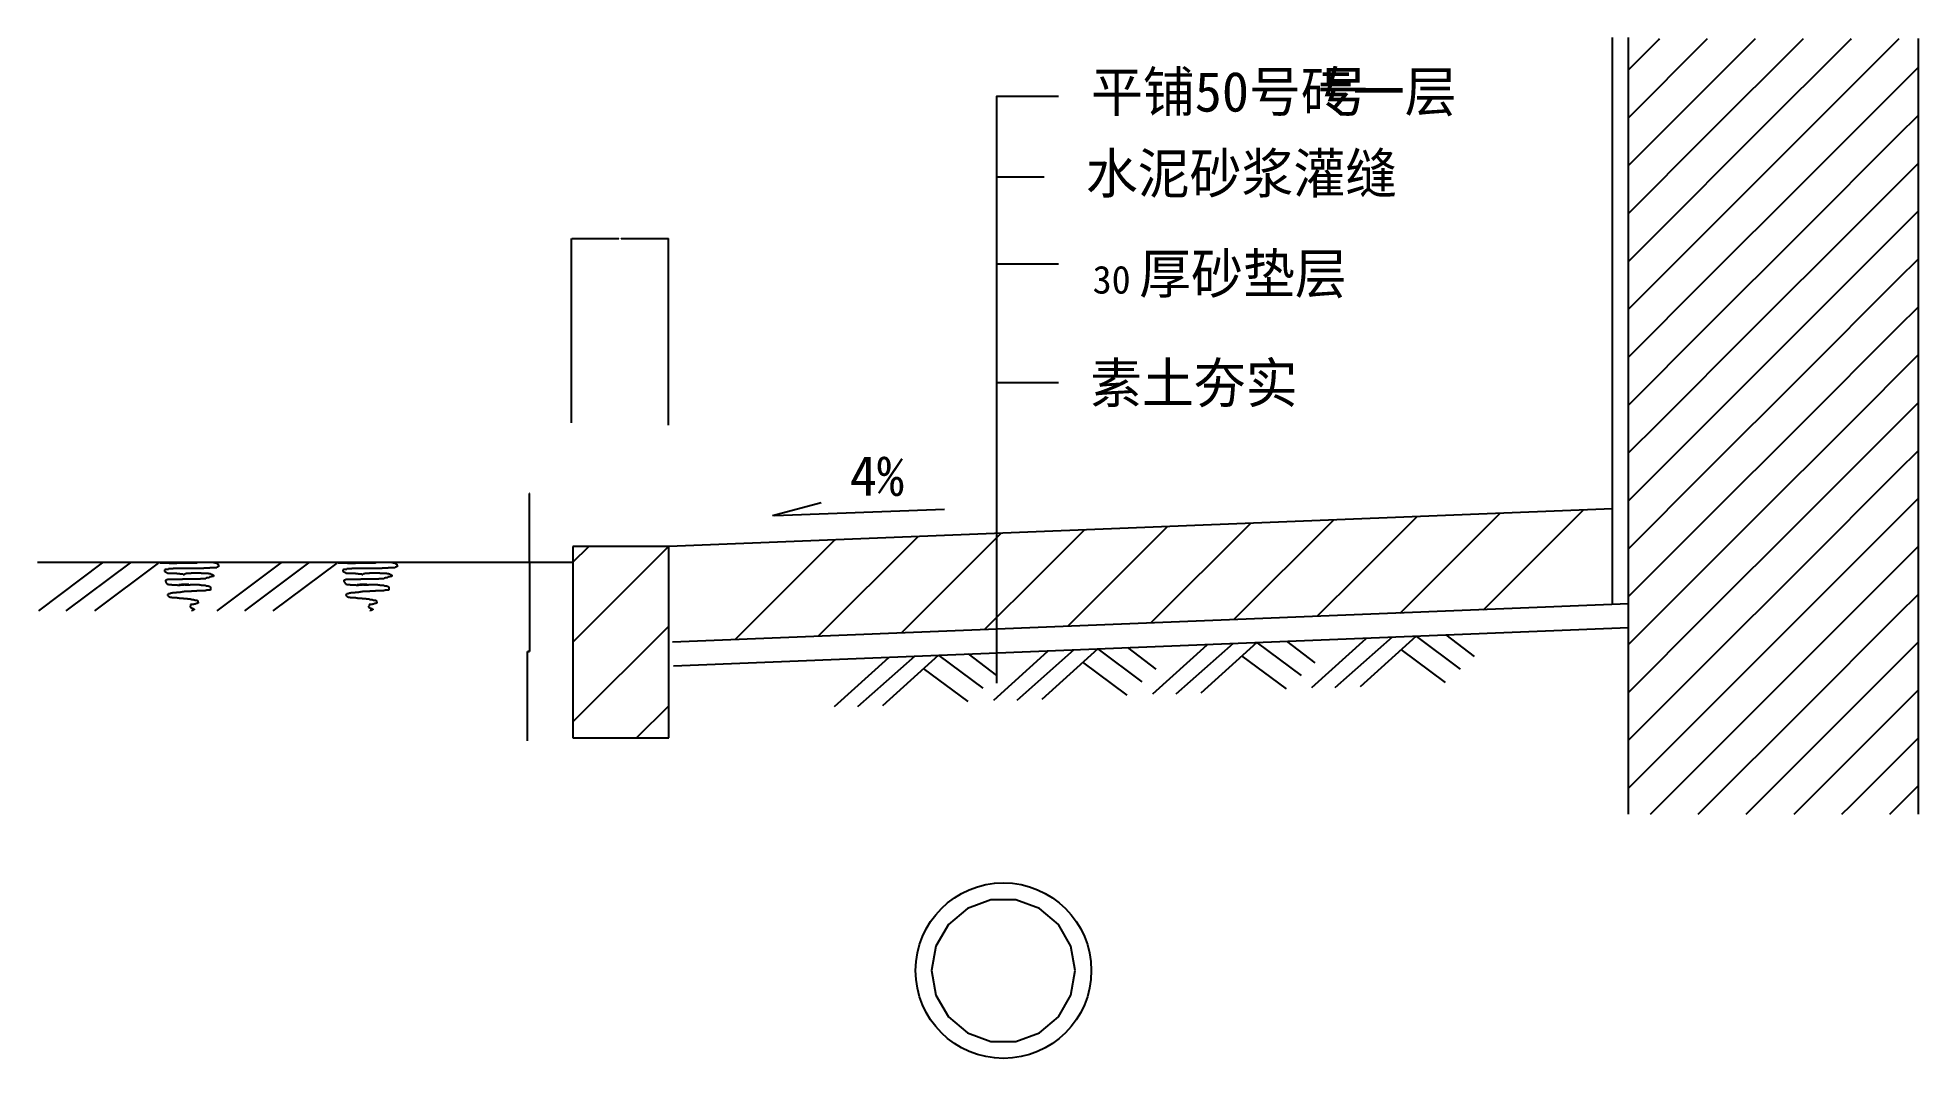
# Model space of a CAD drawing. Header units: metres. Extents: x 5226 to 7582, y 12202 to 13481.
import ezdxf

# ---------------------------------------------------------------- set-up
doc = ezdxf.new("R2010")
doc.units = ezdxf.units.M
doc.layers.add('ZZ-4', color=3, linetype='Continuous')
doc.layers.add('ZZ-5', color=7, linetype='Continuous')
doc.dimstyles.get("Standard").update_dxf_attribs({"dimtxt": 2.5, "dimasz": 2.5, "dimexe": 1.25, "dimexo": 0.625, "dimtad": 1, "dimcen": 2.5, "dimazin": 3, "dimtfac": 1, "dimtmove": 0, "dimatfit": 3})

msp = doc.modelspace()

# ---------------------------------------------------------------- texts
at = {"layer": 'ZZ-5'}
for s, height, p in [('平铺50号砖一层', 50, (6545.43, 13387.8)), ('号', 50, (6828.87, 13387.8)), ('水泥砂浆灌缝', 50, (6539.02, 13285.42)), ('厚砂垫层', 50, (6605.88, 13159.79)), ('30', 35, (6547.59, 13159.79)), ('素土夯实', 50, (6544.4, 13022.76)), ('4%', 50, (6243.29, 12906.51))]:
    msp.add_text(s, height=height, dxfattribs=at).set_placement(p)

# ---------------------------------------------------------------- blocks, each defined once
blk = doc.blocks.new('X1')
for p, q in [((1851.99, 251.99), (1977.09, 377.09)), ((1956.16, 256.16), (2081.26, 381.26)), ((1400, 300), (1456.26, 356.26)), ((1435.33, 235.33), (1560.43, 360.43)), ((1539.49, 239.49), (1664.59, 364.59)), ((1643.66, 243.66), (1768.76, 368.76)), ((1800, 300), (1872.93, 372.93)), ((1018.66, 218.66), (1143.76, 343.76)), ((1122.83, 222.83), (1247.93, 347.93)), ((1226.99, 226.99), (1352.09, 352.09)), ((1331.16, 231.16), (1400, 300)), ((1400, 300), (1400, 300)), ((1747.83, 247.83), (1800, 300)), ((1800, 300), (1800, 300))]:
    blk.add_line(p, q)
blk = doc.blocks.new('BL_6211')
for p, q in [((0, -586.26), (586.44, 0)), ((243.31, -598.73), (860.94, 6.24)), ((505.33, -598.73), (1110.49, 6.24)), ((1110.49, 0), (1554.45, -432.3)), ((1416.19, 6.24), (1703.1, -280.59)), ((942.04, -155.92), (1391.23, -592.5))]:
    blk.add_line(p, q)
blk = doc.blocks.new('BL_6213')
for p, q in [((1252.46, 1.16), (1254.93, 1.16)), ((1252.46, 1.16), (1252.46, 1.16)), ((1252.46, -1.31), (1252.46, 1.16)), ((1254.93, 1.16), (1257.41, 1.16)), ((1254.93, 1.16), (1254.93, 1.16)), ((1257.41, 3.63), (1259.88, 3.63)), ((1257.41, 1.16), (1257.41, 3.63)), ((1259.88, 3.63), (1261.53, 3.63)), ((1259.88, 3.63), (1259.88, 3.63)), ((1261.53, 3.63), (1264.01, 3.63)), ((1261.53, 3.63), (1261.53, 3.63)), ((1264.01, 3.63), (1266.48, 3.63)), ((1264.01, 3.63), (1264.01, 3.63)), ((1266.48, 3.63), (1268.96, 3.63)), ((1266.48, 3.63), (1266.48, 3.63)), ((1268.96, 3.63), (1271.43, 3.63)), ((1268.96, 3.63), (1268.96, 3.63)), ((1271.43, 3.63), (1273.9, 3.63)), ((1271.43, 3.63), (1271.43, 3.63)), ((1273.9, 3.63), (1276.38, 3.63)), ((1273.9, 3.63), (1273.9, 3.63)), ((1276.38, 3.63), (1278.85, 3.63)), ((1276.38, 3.63), (1276.38, 3.63)), ((1278.85, 3.63), (1278.85, 1.16)), ((1278.85, 1.16), (1281.33, 1.16)), ((1281.33, 1.16), (1285.45, 1.16)), ((1281.33, 1.16), (1281.33, 1.16)), ((1285.45, 1.16), (1287.93, 1.16)), ((1285.45, 1.16), (1285.45, 1.16)), ((1287.93, 1.16), (1295.35, 1.16)), ((1287.93, 1.16), (1287.93, 1.16)), ((1295.35, 1.16), (1300.3, 1.16)), ((1295.35, 1.16), (1295.35, 1.16)), ((1300.3, 1.16), (1304.42, 1.16)), ((1300.3, 1.16), (1300.3, 1.16)), ((1304.42, 1.16), (1309.37, 1.16)), ((1304.42, 1.16), (1304.42, 1.16)), ((1309.37, 1.16), (1314.32, 1.16)), ((1309.37, 1.16), (1309.37, 1.16)), ((1314.32, 1.16), (1316.79, 1.16)), ((1314.32, 1.16), (1314.32, 1.16)), ((1316.79, 1.16), (1321.74, 1.16)), ((1316.79, 1.16), (1316.79, 1.16)), ((1321.74, 1.16), (1323.39, 1.16)), ((1321.74, 1.16), (1321.74, 1.16)), ((1323.39, 1.16), (1328.34, 1.16)), ((1323.39, 1.16), (1323.39, 1.16)), ((1328.34, 1.16), (1333.29, 1.16)), ((1328.34, 1.16), (1328.34, 1.16)), ((1333.29, 1.16), (1340.71, 1.16)), ((1333.29, 1.16), (1333.29, 1.16)), ((1340.71, 1.16), (1347.31, 1.16)), ((1340.71, 1.16), (1340.71, 1.16)), ((1347.31, 1.16), (1352.26, 1.16)), ((1347.31, 1.16), (1347.31, 1.16)), ((1352.26, 1.16), (1354.74, 1.16)), ((1352.26, 1.16), (1352.26, 1.16)), ((1354.74, 1.16), (1359.69, 1.16)), ((1354.74, 1.16), (1354.74, 1.16)), ((1359.69, 1.16), (1366.28, 1.16)), ((1359.69, 1.16), (1359.69, 1.16)), ((1366.28, 1.16), (1373.71, 1.16)), ((1366.28, 1.16), (1366.28, 1.16)), ((1373.71, 1.16), (1376.18, 1.16)), ((1373.71, 1.16), (1373.71, 1.16)), ((1376.18, 1.16), (1376.18, -1.31)), ((1376.18, 1.16), (1376.18, 1.16)), ((8.35, -506.84), (509.06, -6.13)), ((224.05, -506.84), (727.43, -3.46)), ((447.75, -506.84), (947.13, -7.46)), ((955.52, -5.43), (958, -5.43)), ((958, -5.43), (964.6, -5.43)), ((958, -5.43), (958, -5.43)), ((964.6, -5.43), (970.37, -5.43)), ((964.6, -5.43), (964.6, -5.43)), ((967.07, -6.26), (969.55, -6.26)), ((969.55, -6.26), (976.14, -6.26)), ((969.55, -6.26), (969.55, -6.26)), ((970.37, -5.43), (975.32, -5.43)), ((970.37, -5.43), (970.37, -5.43)), ((975.32, -5.43), (975.32, -5.43)), ((976.14, -6.26), (978.62, -6.26)), ((976.14, -6.26), (976.14, -6.26)), ((978.62, -3.78), (981.09, -3.78)), ((978.62, -6.26), (978.62, -3.78)), ((981.09, -3.78), (983.57, -3.78)), ((981.09, -3.78), (981.09, -3.78)), ((983.57, -3.78), (986.04, -3.78)), ((983.57, -3.78), (983.57, -3.78)), ((986.04, -3.78), (988.52, -3.78)), ((986.04, -3.78), (986.04, -3.78)), ((988.52, -3.78), (990.99, -3.78)), ((988.52, -3.78), (988.52, -3.78)), ((990.99, -3.78), (993.46, -3.78)), ((990.99, -3.78), (990.99, -3.78)), ((993.46, -3.78), (995.94, -3.78)), ((993.46, -3.78), (993.46, -3.78)), ((993.46, -77.14), (993.46, -82.09)), ((997.59, -77.14), (993.46, -77.14)), ((993.46, -82.09), (993.46, -84.56)), ((993.46, -82.09), (993.46, -82.09)), ((993.46, -84.56), (993.46, -87.04)), ((993.46, -84.56), (993.46, -84.56)), ((993.46, -87.04), (993.46, -89.51)), ((993.46, -87.04), (993.46, -87.04)), ((993.46, -89.51), (993.46, -91.98)), ((993.46, -89.51), (993.46, -89.51)), ((993.46, -91.98), (993.46, -96.1)), ((993.46, -91.98), (993.46, -91.98)), ((993.46, -96.1), (997.59, -96.1)), ((995.94, -3.78), (997.59, -3.78)), ((995.94, -3.78), (995.94, -3.78)), ((997.59, -3.78), (1000.06, -3.78)), ((997.59, -3.78), (997.59, -3.78)), ((997.59, -75.5), (997.59, -77.14)), ((1005.01, -75.5), (997.59, -75.5)), ((997.59, -96.1), (997.59, -98.58)), ((997.59, -96.1), (997.59, -96.1)), ((997.59, -98.58), (1002.54, -98.58)), ((997.59, -98.58), (997.59, -98.58)), ((1000.06, -3.78), (1000.06, -6.26)), ((1000.06, -6.26), (1002.54, -6.26)), ((1002.54, -6.26), (1005.01, -6.26)), ((1002.54, -6.26), (1002.54, -6.26)), ((1002.54, -98.58), (1002.54, -101.05)), ((1002.54, -101.05), (1005.01, -101.05)), ((1005.01, -6.26), (1009.96, -6.26)), ((1005.01, -6.26), (1005.01, -6.26)), ((1005.01, -75.5), (1005.01, -75.5)), ((1009.96, -75.5), (1005.01, -75.5)), ((1005.01, -101.05), (1005.01, -103.52)), ((1005.01, -103.52), (1007.49, -103.52)), ((1007.49, -103.52), (1009.96, -103.52)), ((1007.49, -103.52), (1007.49, -103.52)), ((1009.96, -6.26), (1014.91, -6.26)), ((1009.96, -6.26), (1009.96, -6.26)), ((1009.96, -73.02), (1009.96, -75.5)), ((1014.91, -73.02), (1009.96, -73.02)), ((1009.96, -103.52), (1009.96, -105.99)), ((1009.96, -105.99), (1012.44, -105.99)), ((1012.44, -105.99), (1012.44, -108.47)), ((1012.44, -108.47), (1016.56, -108.47)), ((1014.91, -6.26), (1016.56, -6.26)), ((1014.91, -6.26), (1014.91, -6.26)), ((1014.91, -73.02), (1014.91, -73.02)), ((1023.98, -73.02), (1014.91, -73.02)), ((1016.56, -6.26), (1021.51, -6.26)), ((1016.56, -6.26), (1016.56, -6.26)), ((1016.56, -108.47), (1016.56, -110.94)), ((1016.56, -110.94), (1023.98, -110.94)), ((1021.51, -6.26), (1023.98, -6.26)), ((1021.51, -6.26), (1021.51, -6.26)), ((1023.98, -6.26), (1026.46, -6.26)), ((1023.98, -6.26), (1023.98, -6.26)), ((1023.98, -68.08), (1023.98, -73.02)), ((1036.36, -68.08), (1023.98, -68.08)), ((1023.98, -73.02), (1023.98, -73.02)), ((1023.98, -110.94), (1028.93, -110.94)), ((1023.98, -110.94), (1023.98, -110.94)), ((1026.46, -6.26), (1028.93, -6.26)), ((1026.46, -6.26), (1026.46, -6.26)), ((1028.93, -6.26), (1028.93, -8.73)), ((1028.93, -8.73), (1031.41, -8.73)), ((1028.93, -110.94), (1028.93, -113.41)), ((1028.93, -113.41), (1033.88, -113.41)), ((1031.41, -8.73), (1033.88, -8.73)), ((1031.41, -8.73), (1031.41, -8.73)), ((1033.88, -8.73), (1036.36, -8.73)), ((1033.88, -8.73), (1033.88, -8.73)), ((1033.88, -113.41), (1038.01, -113.41)), ((1033.88, -113.41), (1033.88, -113.41)), ((1036.36, -8.73), (1040.48, -8.73)), ((1036.36, -8.73), (1036.36, -8.73)), ((1036.36, -68.08), (1036.36, -68.08)), ((1040.48, -68.08), (1036.36, -68.08)), ((1038.01, -113.41), (1045.43, -113.41)), ((1038.01, -113.41), (1038.01, -113.41)), ((1040.48, -8.73), (1042.95, -8.73)), ((1040.48, -8.73), (1040.48, -8.73)), ((1040.48, -68.08), (1040.48, -68.08)), ((1047.9, -68.08), (1040.48, -68.08)), ((1042.95, -8.73), (1050.38, -8.73)), ((1042.95, -8.73), (1042.95, -8.73)), ((1045.43, -113.41), (1047.9, -113.41)), ((1045.43, -113.41), (1045.43, -113.41)), ((1047.9, -68.08), (1047.9, -68.08)), ((1052.85, -68.08), (1047.9, -68.08)), ((1047.9, -113.41), (1057.8, -113.41)), ((1047.9, -113.41), (1047.9, -113.41)), ((1050.38, -8.73), (1055.33, -8.73)), ((1050.38, -8.73), (1050.38, -8.73)), ((1052.85, -68.08), (1052.85, -68.08)), ((1057.8, -68.08), (1052.85, -68.08)), ((1055.33, -8.73), (1057.8, -8.73)), ((1055.33, -8.73), (1055.33, -8.73)), ((1057.8, -8.73), (1061.93, -8.73)), ((1057.8, -8.73), (1057.8, -8.73)), ((1057.8, -68.08), (1057.8, -68.08)), ((1061.93, -68.08), (1057.8, -68.08)), ((1057.8, -113.41), (1064.4, -113.41)), ((1057.8, -113.41), (1057.8, -113.41)), ((1061.93, -8.73), (1064.4, -8.73)), ((1061.93, -8.73), (1061.93, -8.73)), ((1061.93, -65.6), (1061.93, -68.08)), ((1064.4, -65.6), (1061.93, -65.6)), ((1064.4, -8.73), (1066.87, -8.73)), ((1064.4, -8.73), (1064.4, -8.73)), ((1064.4, -65.6), (1064.4, -65.6)), ((1074.3, -65.6), (1064.4, -65.6)), ((1064.4, -113.41), (1074.3, -113.41)), ((1064.4, -113.41), (1064.4, -113.41)), ((1066.87, -8.73), (1069.35, -8.73)), ((1066.87, -8.73), (1066.87, -8.73)), ((1069.35, -8.73), (1074.3, -8.73)), ((1069.35, -8.73), (1069.35, -8.73)), ((1074.3, -8.73), (1076.77, -8.73)), ((1074.3, -8.73), (1074.3, -8.73)), ((1074.3, -63.13), (1074.3, -65.6)), ((1085.84, -63.13), (1074.3, -63.13)), ((1074.3, -113.41), (1080.9, -113.41)), ((1074.3, -113.41), (1074.3, -113.41)), ((1076.77, -8.73), (1080.9, -8.73)), ((1076.77, -8.73), (1076.77, -8.73)), ((1080.9, -8.73), (1083.37, -8.73)), ((1080.9, -8.73), (1080.9, -8.73)), ((1080.9, -113.41), (1085.84, -113.41)), ((1080.9, -113.41), (1080.9, -113.41)), ((1083.37, -8.73), (1085.84, -8.73)), ((1083.37, -8.73), (1083.37, -8.73)), ((1085.84, -8.73), (1090.79, -8.73)), ((1085.84, -8.73), (1085.84, -8.73)), ((1085.84, -63.13), (1085.84, -63.13)), ((1095.74, -63.13), (1085.84, -63.13)), ((1085.84, -113.41), (1090.79, -113.41)), ((1085.84, -113.41), (1085.84, -113.41)), ((1090.79, -6.26), (1095.74, -6.26)), ((1090.79, -8.73), (1090.79, -6.26)), ((1090.79, -113.41), (1090.79, -115.88)), ((1090.79, -115.88), (1095.74, -115.88)), ((1095.74, -6.26), (1099.87, -6.26)), ((1095.74, -6.26), (1095.74, -6.26)), ((1095.74, -63.13), (1095.74, -63.13)), ((1112.24, -63.13), (1095.74, -63.13)), ((1095.74, -115.88), (1099.87, -115.88)), ((1095.74, -115.88), (1095.74, -115.88)), ((1099.87, -6.26), (1102.34, -6.26)), ((1099.87, -6.26), (1099.87, -6.26)), ((1099.87, -115.88), (1107.29, -115.88)), ((1099.87, -115.88), (1099.87, -115.88)), ((1102.34, -6.26), (1107.29, -6.26)), ((1102.34, -6.26), (1102.34, -6.26)), ((1107.29, -6.26), (1109.76, -6.26)), ((1107.29, -6.26), (1107.29, -6.26)), ((1107.29, -115.88), (1107.29, -117.53)), ((1107.29, -117.53), (1112.24, -117.53)), ((1109.76, -6.26), (1114.71, -6.26)), ((1109.76, -6.26), (1109.76, -6.26)), ((1112.24, -63.13), (1112.24, -63.13)), ((1117.19, -63.13), (1112.24, -63.13)), ((1112.24, -117.53), (1112.24, -120.01)), ((1112.24, -120.01), (1118.84, -120.01)), ((1114.71, -6.26), (1117.19, -6.26)), ((1114.71, -6.26), (1114.71, -6.26)), ((1117.19, -6.26), (1118.84, -6.26)), ((1117.19, -6.26), (1117.19, -6.26)), ((1117.19, -63.13), (1117.19, -63.13)), ((1126.26, -63.13), (1117.19, -63.13)), ((1118.84, -6.26), (1121.31, -6.26)), ((1118.84, -6.26), (1118.84, -6.26)), ((1118.84, -120.01), (1123.79, -120.01)), ((1118.84, -120.01), (1118.84, -120.01)), ((1121.31, -6.26), (1123.79, -6.26)), ((1121.31, -6.26), (1121.31, -6.26)), ((1123.79, -6.26), (1128.74, -6.26)), ((1123.79, -6.26), (1123.79, -6.26)), ((1123.79, -120.01), (1131.21, -120.01)), ((1123.79, -120.01), (1123.79, -120.01)), ((1126.26, -63.13), (1126.26, -63.13)), ((1133.68, -63.13), (1126.26, -63.13)), ((1128.74, -6.26), (1131.21, -6.26)), ((1128.74, -6.26), (1128.74, -6.26)), ((1131.21, -6.26), (1133.68, -6.26)), ((1131.21, -6.26), (1131.21, -6.26)), ((1131.21, -120.01), (1140.28, -120.01)), ((1131.21, -120.01), (1131.21, -120.01)), ((1133.68, -6.26), (1136.16, -6.26)), ((1133.68, -6.26), (1133.68, -6.26)), ((1133.68, -63.13), (1133.68, -63.13)), ((1142.76, -63.13), (1133.68, -63.13)), ((1136.16, -6.26), (1140.28, -6.26)), ((1136.16, -6.26), (1136.16, -6.26)), ((1140.28, -6.26), (1142.76, -6.26)), ((1140.28, -6.26), (1140.28, -6.26)), ((1140.28, -120.01), (1140.28, -124.95)), ((1140.28, -124.95), (1145.23, -124.95)), ((1142.76, -6.26), (1147.71, -6.26)), ((1142.76, -6.26), (1142.76, -6.26)), ((1142.76, -63.13), (1142.76, -63.13)), ((1150.18, -63.13), (1142.76, -63.13)), ((1145.23, -124.95), (1150.18, -124.95)), ((1145.23, -124.95), (1145.23, -124.95)), ((1147.71, -6.26), (1150.18, -6.26)), ((1147.71, -6.26), (1147.71, -6.26)), ((1150.18, -6.26), (1152.66, -6.26)), ((1150.18, -6.26), (1150.18, -6.26)), ((1150.18, -63.13), (1150.18, -63.13)), ((1159.25, -63.13), (1150.18, -63.13)), ((1150.18, -120.01), (1155.13, -120.01)), ((1150.18, -124.95), (1150.18, -120.01)), ((1152.66, -6.26), (1157.6, -6.26)), ((1152.66, -6.26), (1152.66, -6.26)), ((1155.13, -117.53), (1161.73, -117.53)), ((1155.13, -120.01), (1155.13, -117.53)), ((1157.6, -6.26), (1159.25, -6.26)), ((1157.6, -6.26), (1157.6, -6.26)), ((1159.25, -6.26), (1164.2, -6.26)), ((1159.25, -6.26), (1159.25, -6.26)), ((1159.25, -63.13), (1159.25, -63.13)), ((1176.58, -63.13), (1159.25, -63.13)), ((1161.73, -115.88), (1164.2, -115.88)), ((1161.73, -117.53), (1161.73, -115.88)), ((1164.2, -6.26), (1166.68, -6.26)), ((1164.2, -6.26), (1164.2, -6.26)), ((1164.2, -113.41), (1174.1, -113.41)), ((1164.2, -115.88), (1164.2, -113.41)), ((1166.68, -3.78), (1169.15, -3.78)), ((1166.68, -6.26), (1166.68, -3.78)), ((1169.15, -3.78), (1171.63, -3.78)), ((1169.15, -3.78), (1169.15, -3.78)), ((1171.63, -3.78), (1176.58, -3.78)), ((1171.63, -3.78), (1171.63, -3.78)), ((1174.1, -113.41), (1183.17, -113.41)), ((1174.1, -113.41), (1174.1, -113.41)), ((1176.58, -3.78), (1180.7, -3.78)), ((1176.58, -3.78), (1176.58, -3.78)), ((1176.58, -63.13), (1176.58, -63.13)), ((1198.02, -63.13), (1176.58, -63.13)), ((1180.7, -3.78), (1183.17, -3.78)), ((1180.7, -3.78), (1180.7, -3.78)), ((1183.17, -3.78), (1185.65, -3.78)), ((1183.17, -3.78), (1183.17, -3.78)), ((1183.17, -113.41), (1190.6, -113.41)), ((1183.17, -113.41), (1183.17, -113.41)), ((1185.65, -3.78), (1188.12, -3.78)), ((1185.65, -3.78), (1185.65, -3.78)), ((1188.12, -3.78), (1190.6, -3.78)), ((1188.12, -3.78), (1188.12, -3.78)), ((1190.6, -3.78), (1193.07, -3.78)), ((1190.6, -3.78), (1190.6, -3.78)), ((1190.6, -113.41), (1195.55, -113.41)), ((1190.6, -113.41), (1190.6, -113.41)), ((1193.07, -3.78), (1195.55, -3.78)), ((1193.07, -3.78), (1193.07, -3.78)), ((1195.55, -3.78), (1198.02, -3.78)), ((1195.55, -3.78), (1195.55, -3.78)), ((1195.55, -113.41), (1202.14, -113.41)), ((1195.55, -113.41), (1195.55, -113.41)), ((1198.02, -3.78), (1198.02, -6.26)), ((1198.02, -6.26), (1199.67, -6.26)), ((1198.02, -63.13), (1198.02, -63.13)), ((1219.47, -63.13), (1198.02, -63.13)), ((1199.67, -6.26), (1202.14, -6.26)), ((1199.67, -6.26), (1199.67, -6.26)), ((1202.14, -6.26), (1204.62, -6.26)), ((1202.14, -6.26), (1202.14, -6.26)), ((1202.14, -108.47), (1207.09, -108.47)), ((1202.14, -113.41), (1202.14, -108.47)), ((1204.62, -6.26), (1209.57, -6.26)), ((1204.62, -6.26), (1204.62, -6.26)), ((1207.09, -108.47), (1212.04, -108.47)), ((1207.09, -108.47), (1207.09, -108.47)), ((1209.57, -6.26), (1214.52, -6.26)), ((1209.57, -6.26), (1209.57, -6.26)), ((1212.04, -108.47), (1214.52, -108.47)), ((1212.04, -108.47), (1212.04, -108.47)), ((1214.52, -6.26), (1221.12, -6.26)), ((1214.52, -6.26), (1214.52, -6.26)), ((1214.52, -108.47), (1223.59, -108.47)), ((1214.52, -108.47), (1214.52, -108.47)), ((1219.47, -63.13), (1219.47, -63.13)), ((1245.04, -63.13), (1219.47, -63.13)), ((1221.12, -6.26), (1226.06, -6.26)), ((1221.12, -6.26), (1221.12, -6.26)), ((1223.59, -108.47), (1233.49, -108.47)), ((1223.59, -108.47), (1223.59, -108.47)), ((1226.06, -6.26), (1233.49, -6.26)), ((1226.06, -6.26), (1226.06, -6.26)), ((1233.49, -6.26), (1235.96, -6.26)), ((1233.49, -6.26), (1233.49, -6.26)), ((1233.49, -108.47), (1235.96, -108.47)), ((1233.49, -108.47), (1233.49, -108.47)), ((1235.96, -6.26), (1240.91, -6.26)), ((1235.96, -6.26), (1235.96, -6.26)), ((1235.96, -108.47), (1238.44, -108.47)), ((1235.96, -108.47), (1235.96, -108.47)), ((1238.44, -108.47), (1240.91, -108.47)), ((1238.44, -108.47), (1238.44, -108.47)), ((1240.91, -6.26), (1242.56, -6.26)), ((1240.91, -6.26), (1240.91, -6.26)), ((1240.91, -108.47), (1247.51, -108.47)), ((1240.91, -108.47), (1240.91, -108.47)), ((1242.56, -6.26), (1245.04, -6.26)), ((1242.56, -6.26), (1242.56, -6.26)), ((1245.04, -6.26), (1247.51, -6.26)), ((1245.04, -6.26), (1245.04, -6.26)), ((1245.04, -63.13), (1245.04, -63.13)), ((1252.46, -63.13), (1245.04, -63.13)), ((1247.51, -1.31), (1249.98, -1.31)), ((1247.51, -1.31), (1247.51, -1.31)), ((1247.51, -6.26), (1247.51, -1.31)), ((1247.51, -6.26), (1247.51, -6.26)), ((1247.51, -108.47), (1249.98, -108.47)), ((1247.51, -108.47), (1247.51, -108.47)), ((1249.98, -1.31), (1252.46, -1.31)), ((1249.98, -1.31), (1249.98, -1.31)), ((1249.98, -108.47), (1254.93, -108.47)), ((1249.98, -108.47), (1249.98, -108.47)), ((1252.46, -1.31), (1252.46, -1.31)), ((1252.46, -63.13), (1252.46, -63.13)), ((1266.48, -63.13), (1252.46, -63.13)), ((1254.93, -108.47), (1264.01, -108.47)), ((1254.93, -108.47), (1254.93, -108.47)), ((1264.01, -108.47), (1268.96, -108.47)), ((1264.01, -108.47), (1264.01, -108.47)), ((1266.48, -63.13), (1266.48, -63.13)), ((1278.85, -63.13), (1266.48, -63.13)), ((1268.96, -108.47), (1273.9, -108.47)), ((1268.96, -108.47), (1268.96, -108.47)), ((1273.9, -108.47), (1281.33, -108.47)), ((1273.9, -108.47), (1273.9, -108.47)), ((1278.85, -63.13), (1278.85, -63.13)), ((1290.4, -63.13), (1278.85, -63.13)), ((1281.33, -108.47), (1281.33, -110.94)), ((1281.33, -110.94), (1287.93, -110.94)), ((1287.93, -110.94), (1292.88, -110.94)), ((1287.93, -110.94), (1287.93, -110.94)), ((1290.4, -63.13), (1290.4, -63.13)), ((1300.3, -63.13), (1290.4, -63.13)), ((1292.88, -110.94), (1297.82, -110.94)), ((1292.88, -110.94), (1292.88, -110.94)), ((1297.82, -110.94), (1301.95, -110.94)), ((1297.82, -110.94), (1297.82, -110.94)), ((1300.3, -60.66), (1300.3, -63.13)), ((1304.42, -60.66), (1300.3, -60.66)), ((1301.95, -110.94), (1301.95, -113.41)), ((1301.95, -113.41), (1309.37, -113.41)), ((1304.42, -60.66), (1304.42, -60.66)), ((1311.85, -60.66), (1304.42, -60.66)), ((1309.37, -113.41), (1314.32, -113.41)), ((1309.37, -113.41), (1309.37, -113.41)), ((1311.85, -60.66), (1311.85, -60.66)), ((1316.79, -60.66), (1311.85, -60.66)), ((1314.32, -113.41), (1316.79, -113.41)), ((1314.32, -113.41), (1314.32, -113.41)), ((1316.79, -60.66), (1316.79, -60.66)), ((1325.87, -60.66), (1316.79, -60.66)), ((1316.79, -113.41), (1319.27, -113.41)), ((1316.79, -113.41), (1316.79, -113.41)), ((1319.27, -113.41), (1323.39, -113.41)), ((1319.27, -113.41), (1319.27, -113.41)), ((1323.39, -113.41), (1325.87, -113.41)), ((1323.39, -113.41), (1323.39, -113.41)), ((1325.87, -60.66), (1325.87, -60.66)), ((1330.82, -60.66), (1325.87, -60.66)), ((1325.87, -113.41), (1328.34, -113.41)), ((1325.87, -113.41), (1325.87, -113.41)), ((1328.34, -113.41), (1333.29, -113.41)), ((1328.34, -113.41), (1328.34, -113.41)), ((1330.82, -60.66), (1330.82, -60.66)), ((1333.29, -60.66), (1330.82, -60.66)), ((1333.29, -60.66), (1333.29, -60.66)), ((1338.24, -60.66), (1333.29, -60.66)), ((1333.29, -113.41), (1338.24, -113.41)), ((1333.29, -113.41), (1333.29, -113.41)), ((1338.24, -60.66), (1338.24, -60.66)), ((1347.31, -60.66), (1338.24, -60.66)), ((1338.24, -113.41), (1338.24, -115.88)), ((1338.24, -115.88), (1342.36, -115.88)), ((1342.36, -115.88), (1344.84, -115.88)), ((1342.36, -115.88), (1342.36, -115.88)), ((1344.84, -115.88), (1347.31, -115.88)), ((1344.84, -115.88), (1344.84, -115.88)), ((1347.31, -58.19), (1347.31, -60.66)), ((1352.26, -58.19), (1347.31, -58.19)), ((1347.31, -115.88), (1347.31, -117.53)), ((1347.31, -117.53), (1352.26, -117.53)), ((1352.26, -58.19), (1352.26, -58.19)), ((1363.81, -58.19), (1352.26, -58.19)), ((1352.26, -117.53), (1352.26, -120.01)), ((1352.26, -120.01), (1354.74, -120.01)), ((1354.74, -120.01), (1359.69, -120.01)), ((1354.74, -120.01), (1354.74, -120.01)), ((1359.69, -120.01), (1359.69, -122.48)), ((1359.69, -122.48), (1362.16, -122.48)), ((1362.16, -122.48), (1362.16, -124.95)), ((1362.16, -124.95), (1366.28, -124.95)), ((1363.81, -58.19), (1363.81, -58.19)), ((1368.76, -58.19), (1363.81, -58.19)), ((1366.28, -124.95), (1368.76, -124.95)), ((1366.28, -124.95), (1366.28, -124.95)), ((1368.76, -58.19), (1368.76, -58.19)), ((1381.13, -58.19), (1368.76, -58.19)), ((1368.76, -124.95), (1368.76, -127.42)), ((1368.76, -127.42), (1371.23, -127.42)), ((1371.23, -127.42), (1371.23, -129.9)), ((1371.23, -129.9), (1373.71, -129.9)), ((1371.23, -146.38), (1371.23, -148.86)), ((1376.18, -146.38), (1371.23, -146.38)), ((1373.71, -129.9), (1373.71, -134.84)), ((1373.71, -134.84), (1376.18, -134.84)), ((1373.71, -134.84), (1373.71, -134.84)), ((1376.18, -1.31), (1381.13, -1.31)), ((1376.18, -1.31), (1376.18, -1.31)), ((1376.18, -134.84), (1376.18, -136.49)), ((1376.18, -134.84), (1376.18, -134.84)), ((1376.18, -136.49), (1376.18, -141.44)), ((1376.18, -136.49), (1376.18, -136.49)), ((1376.18, -141.44), (1376.18, -143.91)), ((1376.18, -141.44), (1376.18, -141.44)), ((1376.18, -143.91), (1376.18, -146.38)), ((1376.18, -143.91), (1376.18, -143.91)), ((1376.18, -146.38), (1376.18, -146.38)), ((1381.13, -1.31), (1382.78, -1.31)), ((1381.13, -1.31), (1381.13, -1.31)), ((1381.13, -58.19), (1381.13, -58.19)), ((1385.26, -58.19), (1381.13, -58.19)), ((1382.78, -1.31), (1387.73, -1.31)), ((1382.78, -1.31), (1382.78, -1.31)), ((1385.26, -55.71), (1385.26, -58.19)), ((1390.2, -55.71), (1385.26, -55.71)), ((1387.73, -1.31), (1387.73, -3.78)), ((1387.73, -1.31), (1387.73, -1.31)), ((1387.73, -3.78), (1392.68, -3.78)), ((1387.73, -3.78), (1387.73, -3.78)), ((1390.2, -55.71), (1390.2, -55.71)), ((1397.63, -55.71), (1390.2, -55.71)), ((1392.68, -3.78), (1392.68, -6.26)), ((1392.68, -6.26), (1395.15, -6.26)), ((1395.15, -6.26), (1400.1, -6.26)), ((1395.15, -6.26), (1395.15, -6.26)), ((1397.63, -55.71), (1397.63, -55.71)), ((1402.58, -55.71), (1397.63, -55.71)), ((1400.1, -6.26), (1400.1, -8.73)), ((1400.1, -8.73), (1402.58, -8.73)), ((1402.58, -8.73), (1402.58, -11.2)), ((1402.58, -11.2), (1406.7, -11.2)), ((1402.58, -51.59), (1402.58, -55.71)), ((1406.7, -51.59), (1402.58, -51.59)), ((1402.58, -55.71), (1402.58, -55.71)), ((1406.7, -11.2), (1406.7, -15.32)), ((1406.7, -15.32), (1409.17, -15.32)), ((1406.7, -15.32), (1406.7, -15.32)), ((1406.7, -49.12), (1406.7, -51.59)), ((1409.17, -49.12), (1406.7, -49.12)), ((1409.17, -15.32), (1411.65, -15.32)), ((1409.17, -15.32), (1409.17, -15.32)), ((1409.17, -46.65), (1409.17, -49.12)), ((1411.65, -46.65), (1409.17, -46.65)), ((1411.65, -15.32), (1411.65, -20.27)), ((1411.65, -20.27), (1414.12, -20.27)), ((1411.65, -20.27), (1411.65, -20.27)), ((1411.65, -46.65), (1411.65, -46.65)), ((1416.6, -46.65), (1411.65, -46.65)), ((1414.12, -20.27), (1414.12, -27.69)), ((1414.12, -27.69), (1414.12, -30.16)), ((1414.12, -27.69), (1414.12, -27.69)), ((1414.12, -30.16), (1416.6, -30.16)), ((1414.12, -30.16), (1414.12, -30.16)), ((1416.6, -30.16), (1416.6, -32.63)), ((1416.6, -30.16), (1416.6, -30.16)), ((1416.6, -32.63), (1416.6, -34.28)), ((1416.6, -32.63), (1416.6, -32.63)), ((1416.6, -34.28), (1416.6, -39.23)), ((1416.6, -34.28), (1416.6, -34.28)), ((1416.6, -39.23), (1416.6, -44.17)), ((1416.6, -39.23), (1416.6, -39.23)), ((1416.6, -44.17), (1416.6, -46.65)), ((1416.6, -44.17), (1416.6, -44.17)), ((1416.6, -46.65), (1416.6, -46.65)), ((1000.06, -186.77), (1000.06, -191.72)), ((1005.01, -186.77), (1000.06, -186.77)), ((1000.06, -191.72), (1000.06, -194.19)), ((1000.06, -191.72), (1000.06, -191.72)), ((1000.06, -194.19), (1000.06, -196.66)), ((1000.06, -194.19), (1000.06, -194.19)), ((1000.06, -196.66), (1000.06, -198.31)), ((1000.06, -196.66), (1000.06, -196.66)), ((1000.06, -198.31), (1002.54, -198.31)), ((1000.06, -198.31), (1000.06, -198.31)), ((1002.54, -198.31), (1002.54, -203.26)), ((1002.54, -203.26), (1002.54, -205.73)), ((1002.54, -203.26), (1002.54, -203.26)), ((1002.54, -205.73), (1002.54, -208.2)), ((1002.54, -205.73), (1002.54, -205.73)), ((1002.54, -208.2), (1005.01, -208.2)), ((1002.54, -208.2), (1002.54, -208.2)), ((1005.01, -184.3), (1005.01, -186.77)), ((1009.96, -184.3), (1005.01, -184.3)), ((1005.01, -208.2), (1005.01, -210.68)), ((1005.01, -210.68), (1007.49, -210.68)), ((1007.49, -210.68), (1007.49, -215.62)), ((1007.49, -215.62), (1009.96, -215.62)), ((1007.49, -215.62), (1007.49, -215.62)), ((1009.96, -181.83), (1009.96, -184.3)), ((1014.91, -181.83), (1009.96, -181.83)), ((1009.96, -215.62), (1009.96, -219.74)), ((1009.96, -215.62), (1009.96, -215.62)), ((1009.96, -219.74), (1014.91, -219.74)), ((1009.96, -219.74), (1009.96, -219.74)), ((1014.91, -181.83), (1014.91, -181.83)), ((1016.56, -181.83), (1014.91, -181.83)), ((1014.91, -219.74), (1014.91, -227.16)), ((1014.91, -227.16), (1019.03, -227.16)), ((1016.56, -179.35), (1016.56, -181.83)), ((1016.56, -179.35), (1016.56, -179.35)), ((1026.46, -179.35), (1016.56, -179.35)), ((1016.56, -181.83), (1016.56, -181.83)), ((1019.03, -227.16), (1023.98, -227.16)), ((1019.03, -227.16), (1019.03, -227.16)), ((1023.98, -227.16), (1023.98, -229.63)), ((1023.98, -229.63), (1026.46, -229.63)), ((1026.46, -177.7), (1026.46, -179.35)), ((1031.41, -177.7), (1026.46, -177.7)), ((1026.46, -229.63), (1026.46, -232.11)), ((1026.46, -232.11), (1036.36, -232.11)), ((1031.41, -177.7), (1031.41, -177.7)), ((1033.88, -177.7), (1031.41, -177.7)), ((1033.88, -177.7), (1033.88, -177.7)), ((1042.95, -177.7), (1033.88, -177.7)), ((1036.36, -232.11), (1042.95, -232.11)), ((1036.36, -232.11), (1036.36, -232.11)), ((1042.95, -177.7), (1042.95, -177.7)), ((1052.85, -177.7), (1042.95, -177.7)), ((1042.95, -232.11), (1050.38, -232.11)), ((1042.95, -232.11), (1042.95, -232.11)), ((1050.38, -232.11), (1050.38, -234.58)), ((1050.38, -234.58), (1059.45, -234.58)), ((1052.85, -177.7), (1052.85, -177.7)), ((1055.33, -177.7), (1052.85, -177.7)), ((1055.33, -177.7), (1055.33, -177.7)), ((1059.45, -177.7), (1055.33, -177.7)), ((1059.45, -177.7), (1059.45, -177.7)), ((1076.77, -177.7), (1059.45, -177.7)), ((1059.45, -234.58), (1064.4, -234.58)), ((1059.45, -234.58), (1059.45, -234.58)), ((1064.4, -234.58), (1066.87, -234.58)), ((1064.4, -234.58), (1064.4, -234.58)), ((1066.87, -234.58), (1071.82, -234.58)), ((1066.87, -234.58), (1066.87, -234.58)), ((1071.82, -234.58), (1076.77, -234.58)), ((1071.82, -234.58), (1071.82, -234.58)), ((1076.77, -177.7), (1076.77, -177.7)), ((1080.9, -177.7), (1076.77, -177.7)), ((1076.77, -234.58), (1080.9, -234.58)), ((1076.77, -234.58), (1076.77, -234.58)), ((1080.9, -177.7), (1080.9, -177.7)), ((1102.34, -177.7), (1080.9, -177.7)), ((1080.9, -234.58), (1088.32, -234.58)), ((1080.9, -234.58), (1080.9, -234.58)), ((1088.32, -234.58), (1093.27, -234.58)), ((1088.32, -234.58), (1088.32, -234.58)), ((1093.27, -234.58), (1095.74, -234.58)), ((1093.27, -234.58), (1093.27, -234.58)), ((1095.74, -234.58), (1095.74, -237.05)), ((1095.74, -237.05), (1102.34, -237.05)), ((1102.34, -177.7), (1102.34, -177.7)), ((1112.24, -177.7), (1102.34, -177.7)), ((1102.34, -237.05), (1107.29, -237.05)), ((1102.34, -237.05), (1102.34, -237.05)), ((1104.82, -234.58), (1104.82, -234.58)), ((1121.31, -234.58), (1104.82, -234.58)), ((1107.29, -237.05), (1114.71, -237.05)), ((1107.29, -237.05), (1107.29, -237.05)), ((1112.24, -177.7), (1112.24, -177.7)), ((1118.84, -177.7), (1112.24, -177.7)), ((1114.71, -234.58), (1117.19, -234.58)), ((1114.71, -237.05), (1114.71, -234.58)), ((1117.19, -234.58), (1121.31, -234.58)), ((1117.19, -234.58), (1117.19, -234.58)), ((1118.84, -177.7), (1118.84, -177.7)), ((1133.68, -177.7), (1118.84, -177.7)), ((1121.31, -234.58), (1121.31, -234.58)), ((1126.26, -234.58), (1121.31, -234.58)), ((1121.31, -234.58), (1123.79, -234.58)), ((1121.31, -234.58), (1121.31, -234.58)), ((1123.79, -234.58), (1126.26, -234.58)), ((1123.79, -234.58), (1123.79, -234.58)), ((1126.26, -232.11), (1126.26, -234.58)), ((1138.63, -232.11), (1126.26, -232.11)), ((1126.26, -234.58), (1128.74, -234.58)), ((1126.26, -234.58), (1126.26, -234.58)), ((1128.74, -234.58), (1131.21, -234.58)), ((1128.74, -234.58), (1128.74, -234.58)), ((1131.21, -234.58), (1138.63, -234.58)), ((1131.21, -234.58), (1131.21, -234.58)), ((1133.68, -175.23), (1133.68, -177.7)), ((1140.28, -175.23), (1133.68, -175.23)), ((1138.63, -232.11), (1138.63, -232.11)), ((1147.71, -232.11), (1138.63, -232.11)), ((1138.63, -234.58), (1147.71, -234.58)), ((1138.63, -234.58), (1138.63, -234.58)), ((1140.28, -175.23), (1140.28, -175.23)), ((1150.18, -175.23), (1140.28, -175.23)), ((1140.28, -232.11), (1145.23, -232.11)), ((1140.28, -232.11), (1140.28, -232.11)), ((1145.23, -232.11), (1147.71, -232.11)), ((1145.23, -232.11), (1145.23, -232.11)), ((1147.71, -232.11), (1152.66, -232.11)), ((1147.71, -232.11), (1147.71, -232.11)), ((1147.71, -232.11), (1147.71, -232.11)), ((1157.6, -232.11), (1147.71, -232.11)), ((1147.71, -232.11), (1152.66, -232.11)), ((1147.71, -234.58), (1147.71, -232.11)), ((1150.18, -175.23), (1150.18, -175.23)), ((1161.73, -175.23), (1150.18, -175.23)), ((1150.18, -232.11), (1152.66, -232.11)), ((1150.18, -232.11), (1150.18, -232.11)), ((1152.66, -232.11), (1150.18, -232.11)), ((1152.66, -232.11), (1155.13, -232.11)), ((1152.66, -232.11), (1152.66, -232.11)), ((1152.66, -232.11), (1155.13, -232.11)), ((1152.66, -232.11), (1152.66, -232.11)), ((1152.66, -232.11), (1152.66, -232.11)), ((1157.6, -232.11), (1152.66, -232.11)), ((1152.66, -232.11), (1155.13, -232.11)), ((1152.66, -232.11), (1152.66, -232.11)), ((1155.13, -232.11), (1155.13, -234.58)), ((1155.13, -232.11), (1157.6, -232.11)), ((1155.13, -232.11), (1155.13, -232.11)), ((1155.13, -232.11), (1159.25, -232.11)), ((1155.13, -232.11), (1155.13, -232.11)), ((1155.13, -234.58), (1159.25, -234.58)), ((1157.6, -232.11), (1157.6, -232.11)), ((1157.6, -232.11), (1157.6, -232.11)), ((1161.73, -232.11), (1157.6, -232.11)), ((1159.25, -232.11), (1164.2, -232.11)), ((1159.25, -232.11), (1159.25, -232.11)), ((1159.25, -234.58), (1164.2, -234.58)), ((1159.25, -234.58), (1159.25, -234.58)), ((1161.73, -175.23), (1161.73, -175.23)), ((1188.12, -175.23), (1161.73, -175.23)), ((1161.73, -232.11), (1161.73, -232.11)), ((1166.68, -232.11), (1161.73, -232.11)), ((1164.2, -232.11), (1169.15, -232.11)), ((1164.2, -232.11), (1164.2, -232.11)), ((1164.2, -234.58), (1171.63, -234.58)), ((1164.2, -234.58), (1164.2, -234.58)), ((1166.68, -232.11), (1166.68, -232.11)), ((1171.63, -232.11), (1166.68, -232.11)), ((1169.15, -232.11), (1171.63, -232.11)), ((1169.15, -232.11), (1169.15, -232.11)), ((1171.63, -232.11), (1171.63, -232.11)), ((1174.1, -232.11), (1171.63, -232.11)), ((1171.63, -232.11), (1176.58, -232.11)), ((1171.63, -232.11), (1171.63, -232.11)), ((1171.63, -234.58), (1174.1, -234.58)), ((1171.63, -234.58), (1171.63, -234.58)), ((1174.1, -232.11), (1174.1, -232.11)), ((1179.05, -232.11), (1174.1, -232.11)), ((1174.1, -234.58), (1179.05, -234.58)), ((1174.1, -234.58), (1174.1, -234.58)), ((1176.58, -232.11), (1179.05, -232.11)), ((1176.58, -232.11), (1176.58, -232.11)), ((1179.05, -232.11), (1179.05, -232.11)), ((1183.17, -232.11), (1179.05, -232.11)), ((1179.05, -232.11), (1183.17, -232.11)), ((1179.05, -232.11), (1179.05, -232.11)), ((1179.05, -234.58), (1180.7, -234.58)), ((1179.05, -234.58), (1179.05, -234.58)), ((1180.7, -234.58), (1185.65, -234.58)), ((1180.7, -234.58), (1180.7, -234.58)), ((1183.17, -232.11), (1183.17, -232.11)), ((1185.65, -234.58), (1188.12, -234.58)), ((1185.65, -234.58), (1185.65, -234.58)), ((1188.12, -175.23), (1188.12, -175.23)), ((1198.02, -175.23), (1188.12, -175.23)), ((1188.12, -234.58), (1190.6, -234.58)), ((1188.12, -234.58), (1188.12, -234.58)), ((1190.6, -234.58), (1193.07, -234.58)), ((1190.6, -234.58), (1190.6, -234.58)), ((1193.07, -232.11), (1198.02, -232.11)), ((1193.07, -234.58), (1193.07, -232.11)), ((1198.02, -175.23), (1198.02, -175.23)), ((1204.62, -175.23), (1198.02, -175.23)), ((1198.02, -229.63), (1199.67, -229.63)), ((1198.02, -232.11), (1198.02, -229.63)), ((1199.67, -229.63), (1204.62, -229.63)), ((1199.67, -229.63), (1199.67, -229.63)), ((1204.62, -175.23), (1204.62, -175.23)), ((1214.52, -175.23), (1204.62, -175.23)), ((1204.62, -229.63), (1207.09, -229.63)), ((1204.62, -229.63), (1204.62, -229.63)), ((1207.09, -229.63), (1209.57, -229.63)), ((1207.09, -229.63), (1207.09, -229.63)), ((1209.57, -229.63), (1216.99, -229.63)), ((1209.57, -229.63), (1209.57, -229.63)), ((1214.52, -175.23), (1214.52, -175.23)), ((1219.47, -175.23), (1214.52, -175.23)), ((1216.99, -229.63), (1221.12, -229.63)), ((1216.99, -229.63), (1216.99, -229.63)), ((1219.47, -175.23), (1219.47, -175.23)), ((1231.01, -175.23), (1219.47, -175.23)), ((1221.12, -229.63), (1223.59, -229.63)), ((1221.12, -229.63), (1221.12, -229.63)), ((1223.59, -229.63), (1226.06, -229.63)), ((1223.59, -229.63), (1223.59, -229.63)), ((1226.06, -229.63), (1233.49, -229.63)), ((1226.06, -229.63), (1226.06, -229.63)), ((1231.01, -175.23), (1231.01, -175.23)), ((1235.96, -175.23), (1231.01, -175.23)), ((1233.49, -229.63), (1235.96, -229.63)), ((1233.49, -229.63), (1233.49, -229.63)), ((1235.96, -175.23), (1235.96, -175.23)), ((1242.56, -175.23), (1235.96, -175.23)), ((1235.96, -229.63), (1242.56, -229.63)), ((1235.96, -229.63), (1235.96, -229.63)), ((1242.56, -175.23), (1242.56, -175.23)), ((1252.46, -175.23), (1242.56, -175.23)), ((1242.56, -229.63), (1242.56, -232.11)), ((1242.56, -232.11), (1245.04, -232.11)), ((1245.04, -232.11), (1249.98, -232.11)), ((1245.04, -232.11), (1245.04, -232.11)), ((1249.98, -232.11), (1252.46, -232.11)), ((1249.98, -232.11), (1249.98, -232.11)), ((1252.46, -175.23), (1252.46, -175.23)), ((1264.01, -175.23), (1252.46, -175.23)), ((1252.46, -232.11), (1254.93, -232.11)), ((1252.46, -232.11), (1252.46, -232.11)), ((1254.93, -232.11), (1259.88, -232.11)), ((1254.93, -232.11), (1254.93, -232.11)), ((1259.88, -232.11), (1264.01, -232.11)), ((1259.88, -232.11), (1259.88, -232.11)), ((1264.01, -175.23), (1264.01, -175.23)), ((1273.9, -175.23), (1264.01, -175.23)), ((1264.01, -232.11), (1266.48, -232.11)), ((1264.01, -232.11), (1264.01, -232.11)), ((1266.48, -232.11), (1266.48, -234.58)), ((1266.48, -234.58), (1271.43, -234.58)), ((1271.43, -234.58), (1273.9, -234.58)), ((1271.43, -234.58), (1271.43, -234.58)), ((1273.9, -172.76), (1273.9, -175.23)), ((1281.33, -172.76), (1273.9, -172.76)), ((1273.9, -234.58), (1276.38, -234.58)), ((1273.9, -234.58), (1273.9, -234.58)), ((1276.38, -234.58), (1281.33, -234.58)), ((1276.38, -234.58), (1276.38, -234.58)), ((1281.33, -172.76), (1281.33, -172.76)), ((1295.35, -172.76), (1281.33, -172.76)), ((1281.33, -234.58), (1281.33, -237.05)), ((1281.33, -237.05), (1282.98, -237.05)), ((1282.98, -237.05), (1285.45, -237.05)), ((1282.98, -237.05), (1282.98, -237.05)), ((1285.45, -237.05), (1285.45, -239.52)), ((1285.45, -239.52), (1290.4, -239.52)), ((1290.4, -239.52), (1297.82, -239.52)), ((1290.4, -239.52), (1290.4, -239.52)), ((1295.35, -172.76), (1295.35, -172.76)), ((1311.85, -172.76), (1295.35, -172.76)), ((1297.82, -239.52), (1301.95, -239.52)), ((1297.82, -239.52), (1297.82, -239.52)), ((1301.95, -239.52), (1304.42, -239.52)), ((1301.95, -239.52), (1301.95, -239.52)), ((1304.42, -239.52), (1309.37, -239.52)), ((1304.42, -239.52), (1304.42, -239.52)), ((1309.37, -239.52), (1311.85, -239.52)), ((1309.37, -239.52), (1309.37, -239.52)), ((1311.85, -170.29), (1311.85, -172.76)), ((1316.79, -170.29), (1311.85, -170.29)), ((1311.85, -239.52), (1314.32, -239.52)), ((1311.85, -239.52), (1311.85, -239.52)), ((1314.32, -239.52), (1314.32, -241.17)), ((1314.32, -241.17), (1316.79, -241.17)), ((1314.32, -293.93), (1314.32, -296.4)), ((1323.39, -293.93), (1314.32, -293.93)), ((1316.79, -165.34), (1316.79, -170.29)), ((1323.39, -165.34), (1316.79, -165.34)), ((1316.79, -241.17), (1319.27, -241.17)), ((1316.79, -241.17), (1316.79, -241.17)), ((1319.27, -241.17), (1319.27, -243.65)), ((1319.27, -243.65), (1325.87, -243.65)), ((1323.39, -162.87), (1323.39, -165.34)), ((1328.34, -162.87), (1323.39, -162.87)), ((1323.39, -291.45), (1323.39, -293.93)), ((1328.34, -291.45), (1323.39, -291.45)), ((1325.87, -243.65), (1333.29, -243.65)), ((1325.87, -243.65), (1325.87, -243.65)), ((1328.34, -162.87), (1328.34, -162.87)), ((1342.36, -162.87), (1328.34, -162.87)), ((1328.34, -291.45), (1328.34, -291.45)), ((1340.71, -291.45), (1328.34, -291.45)), ((1333.29, -243.65), (1335.77, -243.65)), ((1333.29, -243.65), (1333.29, -243.65)), ((1335.77, -243.65), (1335.77, -246.12)), ((1335.77, -246.12), (1338.24, -246.12)), ((1338.24, -246.12), (1338.24, -248.59)), ((1338.24, -248.59), (1340.71, -248.59)), ((1340.71, -248.59), (1342.36, -248.59)), ((1340.71, -248.59), (1340.71, -248.59)), ((1340.71, -288.98), (1340.71, -291.45)), ((1352.26, -288.98), (1340.71, -288.98)), ((1342.36, -157.92), (1342.36, -162.87)), ((1344.84, -157.92), (1342.36, -157.92)), ((1342.36, -248.59), (1344.84, -248.59)), ((1342.36, -248.59), (1342.36, -248.59)), ((1344.84, -151.33), (1344.84, -157.92)), ((1349.79, -151.33), (1344.84, -151.33)), ((1344.84, -248.59), (1344.84, -251.06)), ((1344.84, -248.59), (1344.84, -248.59)), ((1344.84, -251.06), (1347.31, -251.06)), ((1344.84, -251.06), (1344.84, -251.06)), ((1347.31, -251.06), (1347.31, -253.54)), ((1347.31, -253.54), (1349.79, -253.54)), ((1349.79, -151.33), (1349.79, -151.33)), ((1362.16, -151.33), (1349.79, -151.33)), ((1349.79, -253.54), (1349.79, -260.13)), ((1349.79, -260.13), (1352.26, -260.13)), ((1349.79, -260.13), (1349.79, -260.13)), ((1352.26, -260.13), (1352.26, -267.55)), ((1352.26, -267.55), (1352.26, -270.02)), ((1352.26, -267.55), (1352.26, -267.55)), ((1352.26, -270.02), (1352.26, -272.5)), ((1352.26, -270.02), (1352.26, -270.02)), ((1352.26, -272.5), (1352.26, -277.44)), ((1352.26, -272.5), (1352.26, -272.5)), ((1352.26, -277.44), (1352.26, -279.91)), ((1352.26, -277.44), (1352.26, -277.44)), ((1352.26, -279.91), (1352.26, -281.56)), ((1352.26, -279.91), (1352.26, -279.91)), ((1352.26, -281.56), (1352.26, -284.04)), ((1352.26, -281.56), (1352.26, -281.56)), ((1352.26, -284.04), (1352.26, -288.98)), ((1352.26, -284.04), (1352.26, -284.04)), ((1352.26, -288.98), (1352.26, -288.98)), ((1362.16, -148.86), (1362.16, -151.33)), ((1371.23, -148.86), (1362.16, -148.86)), ((1016.56, -336.79), (1016.56, -343.38)), ((1023.98, -336.79), (1016.56, -336.79)), ((1016.56, -343.38), (1016.56, -345.86)), ((1016.56, -343.38), (1016.56, -343.38)), ((1016.56, -345.86), (1021.51, -345.86)), ((1016.56, -345.86), (1016.56, -345.86)), ((1021.51, -345.86), (1021.51, -353.27)), ((1021.51, -353.27), (1026.46, -353.27)), ((1023.98, -329.37), (1023.98, -336.79)), ((1033.88, -329.37), (1023.98, -329.37)), ((1023.98, -336.79), (1023.98, -336.79)), ((1026.46, -353.27), (1026.46, -355.75)), ((1026.46, -355.75), (1028.93, -355.75)), ((1028.93, -355.75), (1028.93, -358.22)), ((1028.93, -358.22), (1033.88, -358.22)), ((1033.88, -326.9), (1033.88, -329.37)), ((1038.01, -326.9), (1033.88, -326.9)), ((1033.88, -358.22), (1033.88, -362.34)), ((1033.88, -362.34), (1040.48, -362.34)), ((1038.01, -324.42), (1038.01, -326.9)), ((1042.95, -324.42), (1038.01, -324.42)), ((1040.48, -362.34), (1047.9, -362.34)), ((1040.48, -362.34), (1040.48, -362.34)), ((1042.95, -320.3), (1042.95, -324.42)), ((1055.33, -320.3), (1042.95, -320.3)), ((1047.9, -362.34), (1047.9, -364.81)), ((1047.9, -364.81), (1050.38, -364.81)), ((1050.38, -364.81), (1050.38, -367.29)), ((1050.38, -367.29), (1061.93, -367.29)), ((1055.33, -317.83), (1055.33, -320.3)), ((1064.4, -317.83), (1055.33, -317.83)), ((1061.93, -367.29), (1069.35, -367.29)), ((1061.93, -367.29), (1061.93, -367.29)), ((1064.4, -317.83), (1064.4, -317.83)), ((1080.9, -317.83), (1064.4, -317.83)), ((1069.35, -367.29), (1078.42, -367.29)), ((1069.35, -367.29), (1069.35, -367.29)), ((1078.42, -367.29), (1085.84, -367.29)), ((1078.42, -367.29), (1078.42, -367.29)), ((1080.9, -317.83), (1080.9, -317.83)), ((1088.32, -317.83), (1080.9, -317.83)), ((1085.84, -367.29), (1093.27, -367.29)), ((1085.84, -367.29), (1085.84, -367.29)), ((1088.32, -315.36), (1088.32, -317.83)), ((1093.27, -315.36), (1088.32, -315.36)), ((1093.27, -315.36), (1093.27, -315.36)), ((1102.34, -315.36), (1093.27, -315.36)), ((1093.27, -367.29), (1093.27, -369.76)), ((1093.27, -369.76), (1099.87, -369.76)), ((1099.87, -369.76), (1107.29, -369.76)), ((1099.87, -369.76), (1099.87, -369.76)), ((1102.34, -312.88), (1102.34, -315.36)), ((1104.82, -312.88), (1102.34, -312.88)), ((1104.82, -312.88), (1104.82, -312.88)), ((1118.84, -312.88), (1104.82, -312.88)), ((1107.29, -369.76), (1107.29, -372.23)), ((1107.29, -372.23), (1112.24, -372.23)), ((1112.24, -372.23), (1112.24, -374.7)), ((1112.24, -374.7), (1121.31, -374.7)), ((1118.84, -310.41), (1118.84, -312.88)), ((1131.21, -310.41), (1118.84, -310.41)), ((1121.31, -374.7), (1126.26, -374.7)), ((1121.31, -374.7), (1121.31, -374.7)), ((1126.26, -374.7), (1138.63, -374.7)), ((1126.26, -374.7), (1126.26, -374.7)), ((1131.21, -307.94), (1131.21, -310.41)), ((1147.71, -307.94), (1131.21, -307.94)), ((1138.63, -374.7), (1142.76, -374.7)), ((1138.63, -374.7), (1138.63, -374.7)), ((1142.76, -374.7), (1142.76, -377.18)), ((1142.76, -377.18), (1152.66, -377.18)), ((1147.71, -305.47), (1147.71, -307.94)), ((1161.73, -305.47), (1147.71, -305.47)), ((1152.66, -377.18), (1161.73, -377.18)), ((1152.66, -377.18), (1152.66, -377.18)), ((1161.73, -305.47), (1161.73, -305.47)), ((1179.05, -305.47), (1161.73, -305.47)), ((1161.73, -377.18), (1174.1, -377.18)), ((1161.73, -377.18), (1161.73, -377.18)), ((1174.1, -377.18), (1174.1, -379.65)), ((1174.1, -379.65), (1180.7, -379.65)), ((1179.05, -302.99), (1179.05, -305.47)), ((1195.55, -302.99), (1179.05, -302.99)), ((1180.7, -379.65), (1180.7, -382.12)), ((1180.7, -382.12), (1188.12, -382.12)), ((1188.12, -382.12), (1198.02, -382.12)), ((1188.12, -382.12), (1188.12, -382.12)), ((1195.55, -302.99), (1195.55, -302.99)), ((1204.62, -302.99), (1195.55, -302.99)), ((1198.02, -382.12), (1198.02, -383.77)), ((1198.02, -383.77), (1204.62, -383.77)), ((1198.02, -441.47), (1198.02, -448.06)), ((1204.62, -441.47), (1198.02, -441.47)), ((1204.62, -301.34), (1204.62, -302.99)), ((1216.99, -301.34), (1204.62, -301.34)), ((1204.62, -383.77), (1204.62, -386.24)), ((1204.62, -386.24), (1209.57, -386.24)), ((1204.62, -441.47), (1204.62, -441.47)), ((1209.57, -441.47), (1204.62, -441.47)), ((1209.57, -386.24), (1216.99, -386.24)), ((1209.57, -386.24), (1209.57, -386.24)), ((1209.57, -439), (1209.57, -441.47)), ((1209.57, -439), (1209.57, -439)), ((1223.59, -439), (1209.57, -439)), ((1209.57, -441.47), (1209.57, -441.47)), ((1216.99, -298.87), (1216.99, -301.34)), ((1228.54, -298.87), (1216.99, -298.87)), ((1216.99, -386.24), (1216.99, -388.72)), ((1216.99, -388.72), (1223.59, -388.72)), ((1223.59, -388.72), (1223.59, -391.19)), ((1223.59, -391.19), (1226.06, -391.19)), ((1223.59, -436.52), (1223.59, -439)), ((1226.06, -436.52), (1223.59, -436.52)), ((1226.06, -391.19), (1231.01, -391.19)), ((1226.06, -391.19), (1226.06, -391.19)), ((1226.06, -436.52), (1226.06, -436.52)), ((1235.96, -436.52), (1226.06, -436.52)), ((1228.54, -298.87), (1228.54, -298.87)), ((1247.51, -298.87), (1228.54, -298.87)), ((1231.01, -391.19), (1231.01, -393.66)), ((1231.01, -393.66), (1235.96, -393.66)), ((1235.96, -393.66), (1240.91, -393.66)), ((1235.96, -393.66), (1235.96, -393.66)), ((1235.96, -431.58), (1235.96, -436.52)), ((1240.91, -431.58), (1235.96, -431.58)), ((1235.96, -436.52), (1235.96, -436.52)), ((1240.91, -393.66), (1240.91, -396.14)), ((1240.91, -396.14), (1245.04, -396.14)), ((1240.91, -429.11), (1240.91, -431.58)), ((1252.46, -429.11), (1240.91, -429.11)), ((1245.04, -396.14), (1252.46, -396.14)), ((1245.04, -396.14), (1245.04, -396.14)), ((1247.51, -296.4), (1247.51, -298.87)), ((1249.98, -296.4), (1247.51, -296.4)), ((1249.98, -296.4), (1249.98, -296.4)), ((1268.96, -296.4), (1249.98, -296.4)), ((1252.46, -396.14), (1252.46, -403.55)), ((1252.46, -403.55), (1254.93, -403.55)), ((1252.46, -403.55), (1252.46, -403.55)), ((1252.46, -426.63), (1252.46, -429.11)), ((1257.41, -426.63), (1252.46, -426.63)), ((1254.93, -403.55), (1254.93, -407.68)), ((1254.93, -403.55), (1254.93, -403.55)), ((1254.93, -407.68), (1254.93, -412.62)), ((1254.93, -407.68), (1254.93, -407.68)), ((1254.93, -412.62), (1254.93, -415.09)), ((1254.93, -412.62), (1254.93, -412.62)), ((1254.93, -415.09), (1257.41, -415.09)), ((1254.93, -415.09), (1254.93, -415.09)), ((1257.41, -415.09), (1257.41, -422.51)), ((1257.41, -422.51), (1257.41, -424.16)), ((1257.41, -422.51), (1257.41, -422.51)), ((1257.41, -424.16), (1257.41, -426.63)), ((1257.41, -424.16), (1257.41, -424.16)), ((1257.41, -426.63), (1257.41, -426.63)), ((1268.96, -296.4), (1268.96, -296.4)), ((1276.38, -296.4), (1268.96, -296.4)), ((1276.38, -296.4), (1276.38, -296.4)), ((1285.45, -296.4), (1276.38, -296.4)), ((1285.45, -296.4), (1285.45, -296.4)), ((1292.88, -296.4), (1285.45, -296.4)), ((1292.88, -296.4), (1292.88, -296.4)), ((1306.9, -296.4), (1292.88, -296.4)), ((1306.9, -296.4), (1306.9, -296.4)), ((1314.32, -296.4), (1306.9, -296.4)), ((1193.07, -455.48), (1193.07, -465.37)), ((1198.02, -455.48), (1193.07, -455.48)), ((1193.07, -465.37), (1193.07, -467.02)), ((1193.07, -465.37), (1193.07, -465.37)), ((1193.07, -467.02), (1195.55, -467.02)), ((1193.07, -467.02), (1193.07, -467.02)), ((1195.55, -467.02), (1195.55, -471.97)), ((1195.55, -471.97), (1202.14, -471.97)), ((1195.55, -471.97), (1195.55, -471.97)), ((1198.02, -448.06), (1198.02, -450.54)), ((1198.02, -448.06), (1198.02, -448.06)), ((1198.02, -450.54), (1198.02, -455.48)), ((1198.02, -450.54), (1198.02, -450.54)), ((1198.02, -455.48), (1198.02, -455.48)), ((1202.14, -471.97), (1202.14, -474.44)), ((1202.14, -474.44), (1207.09, -474.44)), ((1207.09, -474.44), (1207.09, -476.91)), ((1207.09, -476.91), (1209.57, -476.91)), ((1207.09, -503.29), (1207.09, -507.41)), ((1212.04, -503.29), (1207.09, -503.29)), ((1207.09, -507.41), (1207.09, -509.88)), ((1207.09, -507.41), (1207.09, -507.41)), ((1207.09, -509.88), (1207.09, -509.88)), ((1209.57, -476.91), (1209.57, -479.39)), ((1209.57, -479.39), (1214.52, -479.39)), ((1212.04, -500.82), (1212.04, -503.29)), ((1212.04, -500.82), (1212.04, -500.82)), ((1216.99, -500.82), (1212.04, -500.82)), ((1212.04, -503.29), (1212.04, -503.29)), ((1214.52, -479.39), (1214.52, -481.86)), ((1214.52, -481.86), (1216.99, -481.86)), ((1216.99, -481.86), (1221.12, -481.86)), ((1216.99, -481.86), (1216.99, -481.86)), ((1216.99, -498.34), (1216.99, -500.82)), ((1221.12, -498.34), (1216.99, -498.34)), ((1221.12, -481.86), (1221.12, -484.33)), ((1221.12, -484.33), (1223.59, -484.33)), ((1221.12, -495.87), (1221.12, -498.34)), ((1226.06, -495.87), (1221.12, -495.87)), ((1223.59, -484.33), (1223.59, -488.45)), ((1223.59, -484.33), (1223.59, -484.33)), ((1223.59, -488.45), (1226.06, -488.45)), ((1223.59, -488.45), (1223.59, -488.45)), ((1226.06, -488.45), (1226.06, -490.93)), ((1226.06, -488.45), (1226.06, -488.45)), ((1226.06, -490.93), (1226.06, -493.4)), ((1226.06, -490.93), (1226.06, -490.93)), ((1226.06, -493.4), (1226.06, -495.87)), ((1226.06, -493.4), (1226.06, -493.4)), ((1226.06, -495.87), (1226.06, -495.87))]:
    blk.add_line(p, q)
blk = doc.blocks.new('X0')
for p, q in [((815.62, 315.62), (835.43, 335.43)), ((815.62, 215.62), (935.43, 335.43)), ((815.62, 115.62), (935.62, 235.62)), ((895.43, 95.43), (935.62, 135.62))]:
    blk.add_line(p, q)
blk = doc.blocks.new('X2')
for p, q in [((2542.06, -1117.94), (2580, -1080)), ((2542.06, -1177.94), (2640, -1080)), ((2580, -1080), (2581.14, -1078.86)), ((2580, -1080), (2580, -1080)), ((2640, -1140), (2701.14, -1078.86)), ((2640, -1080), (2641.14, -1078.86)), ((2640, -1200), (2760, -1080)), ((2640, -1080), (2640, -1080)), ((2700, -1200), (2820, -1080)), ((2760, -1080), (2761.14, -1078.86)), ((2760, -1080), (2760, -1080)), ((2760, -1200), (2880, -1080)), ((2820, -1080), (2821.14, -1078.86)), ((2820, -1080), (2820, -1080)), ((2880, -1080), (2881.14, -1078.86)), ((2880, -1080), (2880, -1080)), ((2880, -1140), (2905.23, -1114.77)), ((2542.06, -1237.94), (2640, -1140)), ((2640, -1140), (2640, -1140)), ((2760, -1260), (2880, -1140)), ((2880, -1140), (2880, -1140)), ((2880, -1200), (2905.23, -1174.77)), ((2542.06, -1297.94), (2640, -1200)), ((2580, -1320), (2700, -1200)), ((2640, -1200), (2640, -1200)), ((2640, -1320), (2760, -1200)), ((2700, -1200), (2700, -1200)), ((2760, -1320), (2880, -1200)), ((2760, -1200), (2760, -1200)), ((2880, -1200), (2880, -1200)), ((2820, -1320), (2905.23, -1234.77)), ((2640, -1380), (2760, -1260)), ((2760, -1260), (2760, -1260)), ((2880, -1320), (2905.23, -1294.77)), ((2542.06, -1357.94), (2580, -1320)), ((2542.06, -1417.94), (2640, -1320)), ((2580, -1320), (2580, -1320)), ((2640, -1440), (2760, -1320)), ((2640, -1320), (2640, -1320)), ((2700, -1440), (2820, -1320)), ((2760, -1320), (2760, -1320)), ((2760, -1440), (2880, -1320)), ((2820, -1320), (2820, -1320)), ((2880, -1320), (2880, -1320)), ((2880, -1380), (2905.23, -1354.77)), ((2542.06, -1477.94), (2640, -1380)), ((2640, -1380), (2640, -1380)), ((2760, -1500), (2880, -1380)), ((2880, -1380), (2880, -1380)), ((2880, -1440), (2905.23, -1414.77)), ((2542.06, -1537.94), (2640, -1440)), ((2580, -1560), (2700, -1440)), ((2640, -1440), (2640, -1440)), ((2640, -1560), (2760, -1440)), ((2700, -1440), (2700, -1440)), ((2760, -1560), (2880, -1440)), ((2760, -1440), (2760, -1440)), ((2880, -1440), (2880, -1440)), ((2820, -1560), (2905.23, -1474.77)), ((2640, -1620), (2760, -1500)), ((2760, -1500), (2760, -1500)), ((2880, -1560), (2905.23, -1534.77)), ((2542.06, -1597.94), (2580, -1560)), ((2542.06, -1657.94), (2640, -1560)), ((2580, -1560), (2580, -1560)), ((2640, -1680), (2760, -1560)), ((2640, -1560), (2640, -1560)), ((2700, -1680), (2820, -1560)), ((2760, -1560), (2760, -1560)), ((2760, -1680), (2880, -1560)), ((2820, -1560), (2820, -1560)), ((2880, -1560), (2880, -1560)), ((2880, -1620), (2905.23, -1594.77)), ((2542.06, -1717.94), (2640, -1620)), ((2640, -1620), (2640, -1620)), ((2760, -1740), (2880, -1620)), ((2880, -1620), (2880, -1620)), ((2880, -1680), (2905.23, -1654.77)), ((2542.06, -1777.94), (2640, -1680)), ((2580, -1800), (2700, -1680)), ((2640, -1680), (2640, -1680)), ((2640, -1800), (2760, -1680)), ((2700, -1680), (2700, -1680)), ((2760, -1800), (2880, -1680)), ((2760, -1680), (2760, -1680)), ((2880, -1680), (2880, -1680)), ((2820, -1800), (2905.23, -1714.77)), ((2640, -1860), (2760, -1740)), ((2760, -1740), (2760, -1740)), ((2880, -1800), (2905.23, -1774.77)), ((2542.06, -1837.94), (2580, -1800)), ((2542.06, -1897.94), (2640, -1800)), ((2580, -1800), (2580, -1800)), ((2640, -1920), (2760, -1800)), ((2640, -1800), (2640, -1800)), ((2700, -1920), (2820, -1800)), ((2760, -1800), (2760, -1800)), ((2760, -1920), (2880, -1800)), ((2820, -1800), (2820, -1800)), ((2880, -1800), (2880, -1800)), ((2880, -1860), (2905.23, -1834.77)), ((2542.06, -1957.94), (2640, -1860)), ((2640, -1860), (2640, -1860)), ((2760, -1980), (2880, -1860)), ((2880, -1860), (2880, -1860)), ((2880, -1920), (2905.23, -1894.77)), ((2542.06, -2017.94), (2640, -1920)), ((2580, -2040), (2700, -1920)), ((2640, -1920), (2640, -1920)), ((2640, -2040), (2760, -1920)), ((2700, -1920), (2700, -1920)), ((2760, -2040), (2880, -1920)), ((2760, -1920), (2760, -1920)), ((2880, -1920), (2880, -1920)), ((2820, -2040), (2905.23, -1954.77)), ((2689.54, -2050.46), (2760, -1980)), ((2760, -1980), (2760, -1980)), ((2880, -2040), (2905.23, -2014.77)), ((2569.54, -2050.46), (2580, -2040)), ((2580, -2040), (2580, -2040)), ((2629.54, -2050.46), (2640, -2040)), ((2640, -2040), (2640, -2040)), ((2749.54, -2050.46), (2760, -2040)), ((2760, -2040), (2760, -2040)), ((2809.54, -2050.46), (2820, -2040)), ((2820, -2040), (2820, -2040)), ((2869.54, -2050.46), (2880, -2040)), ((2880, -2040), (2880, -2040))]:
    blk.add_line(p, q)
blk = doc.blocks.new('*D1')
for p, q in [((5842.27, 12823.53), (5842.27, 12711.52)), ((5839.51, 12599.5), (5839.51, 12711.52)), ((5839.76, 12711.52), (5842.02, 12711.52))]:
    blk.add_line(p, q)
at = {"layer": 'Defpoints'}
for p in [(5842.27, 12823.53), (5839.51, 12711.52), (5839.51, 12599.5)]:
    blk.add_point(p, dxfattribs=at)
at = {"layer": 'ZZ-4', "insert": (5840.89, 12712.645), "char_height": 1, "attachment_point": 5}
blk.add_mtext('220', dxfattribs=at)
blk = doc.blocks.new('*D2')
for p, q in [((5842.02, 12909.27), (5841.77, 12909.27)), ((5842.27, 12823.53), (5842.27, 12909.27)), ((5842.27, 12845.66), (5842.27, 12909.27)), ((5842.27, 12909.27), (5842.27, 12909.27)), ((5842.52, 12909.27), (5842.77, 12909.27))]:
    blk.add_line(p, q)
at = {"layer": 'Defpoints'}
for p in [(5842.27, 12909.27), (5842.27, 12845.66), (5842.27, 12823.53)]:
    blk.add_point(p, dxfattribs=at)
at = {"layer": 'ZZ-4', "insert": (5842.27, 12910.395), "char_height": 1, "attachment_point": 5}
blk.add_mtext('20', dxfattribs=at)
blk = doc.blocks.new('*D3')
for p, q in [((5894.82, 12997.74), (5894.82, 13229)), ((5895.07, 13229), (5954.165, 13229)), ((5957.165, 13229), (6016.26, 13229)), ((6016.51, 12994.98), (6016.51, 13229))]:
    blk.add_line(p, q)
at = {"layer": 'Defpoints'}
for p in [(5894.82, 13229), (5894.82, 12997.74), (6016.51, 12994.98)]:
    blk.add_point(p, dxfattribs=at)
at = {"layer": 'ZZ-4', "insert": (5955.665, 13229), "char_height": 1, "attachment_point": 5}
blk.add_mtext('120', dxfattribs=at)

# ---------------------------------------------------------------- dimensions: what is measured, and where the dimension line sits
at = {"layer": 'ZZ-4'}
for base, p1, p2, text, picture, middle in [((5894.82, 13229), (5894.82, 12997.74), (6016.51, 12994.98), '120', '*D3', (5955.665, 13229)), ((5842.27, 12909.27), (5842.27, 12823.53), (5842.27, 12845.66), '20', '*D2', (5842.27, 12910.395)), ((5839.51, 12711.52), (5839.51, 12599.5), (5842.27, 12823.53), '220', '*D1', (5840.89, 12712.645))]:
    dim = msp.add_linear_dim(base=base, p1=p1, p2=p2, text=text, dimstyle='Standard', dxfattribs=at)
    dim.commit()
    dim.dimension.update_dxf_attribs({"geometry": picture, "text_midpoint": middle})

# ---------------------------------------------------------------- linework, layer by layer
for p, q in [((7198.68, 12770.25), (7198.68, 13480.51)), ((7581.85, 12507.63), (7581.85, 13479.23))]:
    msp.add_line(p, q)
for points in [[(7218.68, 12507.63), (7218.68, 13480.51)], [(7198.68, 12890.34), (6016.59, 12843.06)], [(5896.59, 12843.06), (5896.59, 12603.06)], [(6016.59, 12843.06), (5896.59, 12843.06)], [(6016.59, 12603.06), (6016.59, 12843.06)], [(5896.59, 12823.06), (5226.11, 12823.06)], [(7218.68, 12771.05), (6021.39, 12723.15)], [(7218.68, 12741.02), (6022.59, 12693.18)], [(5896.59, 12603.06), (6016.59, 12603.06)]]:
    msp.add_lwpolyline(points)
at = {"layer": 'ZZ-4'}
for p, q in [((6486.77, 13305.87), (6427.67, 13305.87)), ((6427.67, 13196.91), (6504.76, 13196.91)), ((6427.67, 13048.45), (6504.76, 13048.45)), ((6146.49, 12881.62), (6207.34, 12898.21)), ((6149.26, 12881.62), (6362.21, 12889.91))]:
    msp.add_line(p, q, dxfattribs=at)
for points in [[(6427.67, 12671.58), (6427.67, 13407.01), (6504.76, 13407.01)], [(6525.88, 12311.63), (6520.46, 12342.41), (6504.83, 12369.48), (6480.88, 12389.57), (6451.51, 12400.26), (6420.26, 12400.26), (6390.88, 12389.57), (6366.94, 12369.48), (6351.31, 12342.41), (6345.88, 12311.63), (6351.31, 12280.85), (6366.94, 12253.78), (6390.88, 12233.69), (6420.26, 12223), (6451.51, 12223), (6480.88, 12233.69), (6504.83, 12253.78), (6520.46, 12280.85), (6525.88, 12311.63)]]:
    msp.add_lwpolyline(points, dxfattribs=at)
msp.add_circle((6435.88, 12311.63), 110, dxfattribs=at)

# ---------------------------------------------------------------- block references
for name, p in [('X2', (4676.62, 14558.09)), ('X1', (5080.97, 12507.63)), ('X0', (5080.97, 12507.63))]:
    msp.add_blockref(name, p)
at = {"xscale": 0.16, "yscale": 0.12, "zscale": 0.16}
for p in [(5226.11, 12823.06), (5449.61, 12823.06)]:
    msp.add_blockref('BL_6213', p, dxfattribs=at)
at = {"xscale": 0.12, "yscale": 0.1, "zscale": 0.12, "rotation": 2.29}
for p in [(6620.63, 12717.1), (6819.98, 12725.07), (6221.93, 12701.15), (6421.28, 12709.13)]:
    msp.add_blockref('BL_6211', p, dxfattribs=at)

msp.set_redraw_order([(e.dxf.handle, doc.entitydb.next_handle()) for e in msp.query("TEXT MTEXT ATTDEF DIMENSION ARC_DIMENSION")])  # texts and dimensions are drawn at this point

doc.saveas('drawing.dxf')
